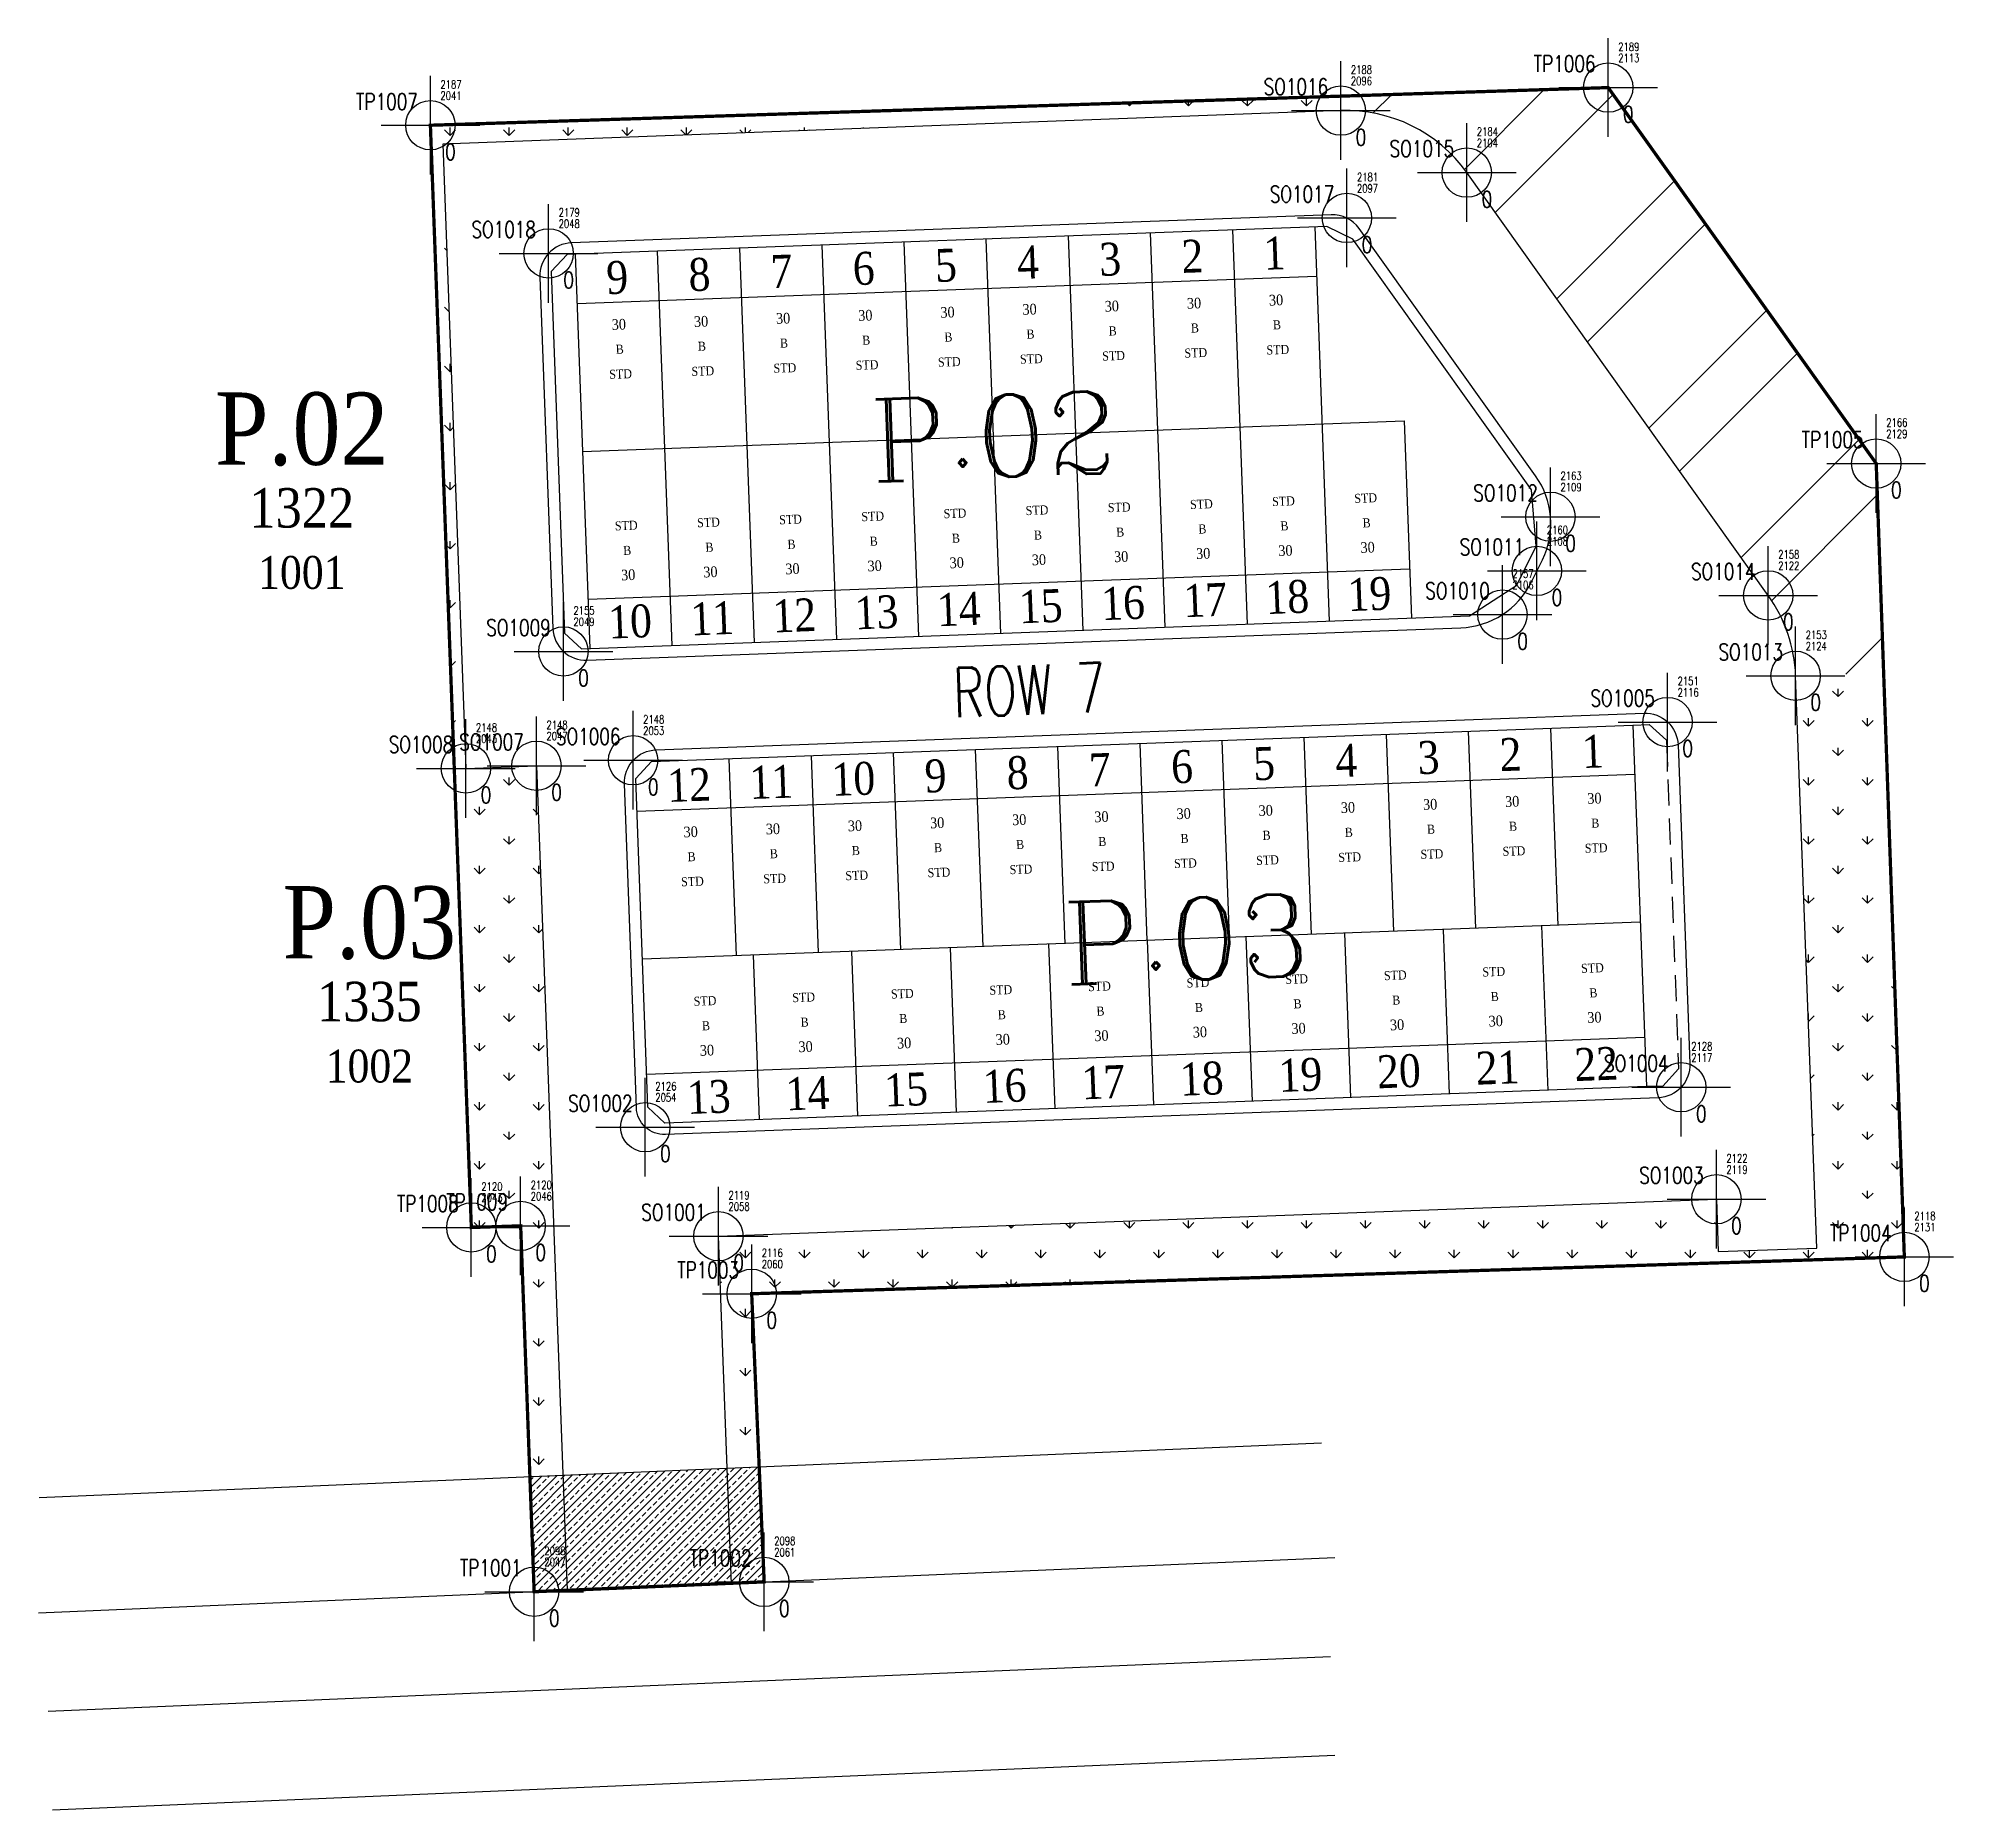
# Model space of a CAD drawing. Header units: metres. Extents: x 2017 to 2275, y 2085 to 2267.
# Drawn here: x 2017.1 to 2133.6, y 2084.5 to 2192.2 of the extents above; entities that cross this region are included whole.
import ezdxf
from ezdxf.enums import TextEntityAlignment as Align

# ---------------------------------------------------------------- set-up
doc = ezdxf.new("R2010")
doc.units = ezdxf.units.M
doc.header["$LTSCALE"] = 20
doc.header["$PDMODE"] = 34
doc.header["$PDSIZE"] = 3
doc.linetypes.add('DIVIDE2', pattern=[15.875, 6.35, -3.175, 0, -3.175, 0, -3.175])
doc.linetypes.add('HIDDEN2', pattern=[4.7625, 3.175, -1.5875])
doc.layers.add('A-PTAT-POS', color=82, linetype='Continuous', plot=False)
for name, color, linetype in [('AT-ELEV', 2, 'Continuous'), ('AT-ID', 4, 'Continuous'), ('AT-POINT', 6, 'Continuous'), ('AT-POS', 84, 'Continuous'), ('AT-TAG-AREAUNIT', 4, 'Continuous'), ('AT-TAG-KAVLING', 6, 'Continuous'), ('AT-TAG-NOUNIT', 4, 'Continuous'), ('AT-TAG-NUMBLOK', 4, 'Continuous'), ('AT-TAG-TIPEUNIT', 4, 'Continuous'), ('BATAS JALAN & SALURAN', 4, 'Continuous'), ('BATAS-GSB', 5, 'Continuous'), ('BATAS-KAVLING', 100, 'Continuous'), ('BATAS-RINCIK KAVLING', 104, 'Continuous'), ('TEXT-NO BLOK-KAVLING', 134, 'Continuous'), ('TEXT-ROW', 4, 'Continuous')]:
    doc.layers.add(name, color=color, linetype=linetype)
doc.styles.add('BLOK', font='GARA.TTF', dxfattribs={"width": 0.7})
doc.styles.add('Romanc', font='romanc.shx', dxfattribs={"bigfont": 'bigfont.shx'})
doc.styles.add('ST1', font='simplex.shx', dxfattribs={"width": 0.7})
doc.styles.get("Standard").update_dxf_attribs({"font": 'romans.shx', "width": 0.75})

msp = doc.modelspace()

# ---------------------------------------------------------------- texts
at = {"layer": 'TEXT-NO BLOK-KAVLING', "ltscale": 0.5, "style": 'Romanc'}
for s, p in [('P.02', (2075.15, 2168.05)), ('P.03', (2086.9, 2137.47))]:
    msp.add_text(s, height=5, rotation=2.1232, dxfattribs=at).set_placement(p, align=Align.MIDDLE_CENTER)
at = {"layer": 'TEXT-ROW', "ltscale": 0.5, "style": 'ST1', "width": 0.7}
msp.add_text('ROW 7', height=3, rotation=2.1232, dxfattribs=at).set_placement((2077.33, 2152.62), align=Align.MIDDLE_CENTER)

# ---------------------------------------------------------------- blocks, each defined once
blk = doc.blocks.new('TAG_ATR-KAVLING')
at = {"layer": 'AT-TAG-AREAUNIT', "color": 0, "style": 'BLOK'}
blk.add_attdef('TAG_AREA-KAV', text='', height=1.2, dxfattribs=at).set_placement((0, -2.408), align=Align.MIDDLE_CENTER)
at = {"layer": 'AT-TAG-NOUNIT', "color": 0, "style": 'BLOK'}
blk.add_attdef('ID-KAV', text='', height=2.2, dxfattribs=at).set_placement((0, 0), align=Align.MIDDLE_CENTER)
at = {"layer": 'AT-TAG-NUMBLOK', "color": 0, "style": 'BLOK'}
blk.add_attdef('TAG_NUMERIC', text='', height=1, dxfattribs=at).set_placement((0, -4.372), align=Align.MIDDLE_CENTER)
blk = doc.blocks.new('AT-POINT')
at = {"layer": 'AT-POINT'}
blk.add_point((0, 0), dxfattribs=at)
at = {"layer": 'AT-ELEV', "width": 0.75}
blk.add_attdef('ELEVASI', text='', height=1, dxfattribs=at).set_placement((0.68, -0.73), align=Align.TOP_LEFT)
at = {"layer": 'AT-ID', "width": 0.75}
blk.add_attdef('ID', text='', height=2, dxfattribs=at).set_placement((-0.85, 1.08), align=Align.BOTTOM_RIGHT)
at = {"layer": 'AT-POS', "width": 0.75}
for tag, p in [('NORTHING', (0.93, 1.56)), ('EASTING', (0.93, 0.69))]:
    blk.add_attdef(tag, text='', height=0.5, dxfattribs=at).set_placement(p, align=Align.BOTTOM_LEFT)
blk = doc.blocks.new('TAG_NUMBERING')
at = {"layer": 'AT-TAG-AREAUNIT', "color": 0, "style": 'BLOK'}
blk.add_attdef('TAG_AT_AREA', text='', height=0.65, dxfattribs=at).set_placement((0, -2.91), align=Align.MIDDLE_CENTER)
at = {"layer": 'AT-TAG-NOUNIT', "color": 0, "style": 'BLOK'}
blk.add_attdef('TAG_NO', text='', height=2, dxfattribs=at).set_placement((0, -0.05), align=Align.MIDDLE_CENTER)
at = {"layer": 'AT-TAG-NUMBLOK', "color": 0, "style": 'BLOK'}
blk.add_attdef('TAG_NUMBLOK', text='', height=0.55, dxfattribs=at).set_placement((0, -4.42), align=Align.MIDDLE_CENTER)
at = {"layer": 'AT-TAG-TIPEUNIT', "color": 0, "style": 'BLOK'}
blk.add_attdef('TAG_TIPE', text='', height=0.55, dxfattribs=at).set_placement((0, -5.93), align=Align.MIDDLE_CENTER)

# ---------------------------------------------------------------- hatches: boundary and pattern name
h = msp.add_hatch()
h.set_pattern_fill('ANSI32', color=256)
h.set_pattern_definition([(45, (-131.115, 16.71), (-6.735192, 6.735192), []), (45, (-126.625, 16.71), (-6.735192, 6.735192), [])])
h.paths.add_polyline_path([(2122.27, 2158.37, -0.146659), (2123.94, 2153.48), (2129.29, 2153.67), (2128.84, 2166.39), (2112.54, 2189.25), (2096.25, 2188.73), (2096.28, 2187.85, -0.252232), (2103.94, 2184.08)])
h = msp.add_hatch()
h.set_pattern_fill('GRASS', color=256, scale=0.1)
h.set_pattern_definition([(90, (-131.1149, 16.7098), (-1.7960512, 1.7960512), [0.47625, -3.1158524]), (45, (-131.115, 16.7098), (-1.7960512, 1.7960512), [0.47625, -2.06375]), (135, (-131.115, 16.7098), (-1.7960512, -1.7960512), [0.47625, -2.06375])])
h.paths.add_polyline_path([(2047.36, 2148.01), (2043.07, 2147.85), (2041.66, 2185.82), (2096.28, 2187.85), (2096.25, 2188.73), (2040.91, 2186.96), (2043.4, 2119.93), (2046.4, 2120.03), (2046.97, 2104.78), (2048.96, 2104.87)])
h.paths.add_polyline_path([(2119.12, 2121.65), (2058.43, 2119.4), (2058.95, 2105.29), (2060.91, 2105.37), (2060.45, 2115.9), (2130.55, 2118.14), (2129.29, 2153.67), (2123.94, 2153.48), (2125.23, 2118.68), (2119.23, 2118.48)])
h = msp.add_hatch()
h.set_pattern_fill('ANSI33', color=256, scale=0.1)
h.set_pattern_definition([(45, (-131.1149, 16.70985), (-0.4490128, 0.4490128), []), (45, (-130.6659, 16.70985), (-0.4490128, 0.4490128), [0.3175, -0.15875])])
h.paths.add_polyline_path([(2060.91, 2105.37), (2046.97, 2104.78), (2047.22, 2097.78), (2061.21, 2098.38)])

# ---------------------------------------------------------------- linework, layer by layer
at = {"color": 1, "linetype": 'DIVIDE2', "ltscale": 0.02, "const_width": 0.2}
msp.add_lwpolyline([(2112.54, 2189.25), (2040.91, 2186.96), (2043.4, 2119.93), (2046.4, 2120.03), (2047.22, 2097.78), (2061.21, 2098.38), (2060.45, 2115.9), (2130.55, 2118.14), (2128.84, 2166.39)], close=True, dxfattribs=at)
for points in [[(2017.11, 2103.51), (2095.11, 2106.83)], [(2017.07, 2096.5), (2095.92, 2099.86)], [(2017.66, 2090.52), (2095.66, 2093.84)], [(2017.92, 2084.52), (2095.92, 2087.85)]]:
    msp.add_lwpolyline(points)
at = {"layer": 'BATAS JALAN & SALURAN'}
for points in [[(2107.87, 2159.19), (2108.54, 2160.54, 0.275854), (2108.12, 2165.65), (2097.39, 2180.68, 0.252232), (2095.69, 2181.52), (2049.49, 2179.81, 0.414214), (2047.57, 2177.73), (2048.36, 2156.35, 0.414214), (2050.44, 2154.43), (2103.57, 2156.4, 0.275854)], [(2116.79, 2149.28), (2117.51, 2129.9, -0.414214), (2115.59, 2127.82), (2055.2, 2125.58, -0.414214), (2053.44, 2127.22), (2052.71, 2146.9, -0.414214), (2054.63, 2148.98), (2114.72, 2151.21, -0.414214)]]:
    msp.add_lwpolyline(points, format="xyb", close=True, dxfattribs=at)
at = {"layer": 'BATAS-GSB'}
for points in [[(2049.83, 2176.12), (2094.8, 2177.79)], [(2050.5, 2158.13), (2100.46, 2159.98)], [(2114.16, 2147.48), (2053.47, 2145.23)], [(2114.75, 2131.49), (2114.75, 2131.49), (2054.06, 2129.24)]]:
    msp.add_lwpolyline(points, dxfattribs=at)
at = {"layer": 'BATAS-KAVLING'}
msp.add_lwpolyline([(2059.22, 2098.24), (2058.43, 2119.4), (2119.12, 2121.65), (2119.23, 2118.48), (2125.23, 2118.68), (2123.94, 2153.48, 0.146659), (2122.27, 2158.37), (2103.94, 2184.08, 0.252232), (2096.28, 2187.85), (2041.66, 2185.82), (2043.07, 2147.85), (2047.36, 2148.01), (2049.22, 2097.87)], format="xyb", dxfattribs=at)
for points in [[(2095.42, 2180.81), (2049.22, 2179.1), (2048.26, 2178.06), (2049.07, 2156.08), (2050.11, 2155.11), (2104.11, 2157.12), (2106.99, 2158.99), (2108.16, 2161.36), (2107.88, 2164.78), (2097, 2180.03)], [(2114.86, 2128.5), (2055.17, 2126.28), (2054.14, 2127.24), (2053.4, 2147.23), (2054.36, 2148.27), (2114.04, 2150.48)]]:
    msp.add_lwpolyline(points, close=True, dxfattribs=at)
at = {"layer": 'BATAS-KAVLING', "linetype": 'HIDDEN2', "ltscale": 0.025}
msp.add_lwpolyline([(2114.04, 2150.48), (2115.04, 2150.52), (2116.08, 2149.56), (2116.82, 2129.57), (2115.86, 2128.53), (2114.86, 2128.5)], dxfattribs=at)
at = {"layer": 'BATAS-RINCIK KAVLING'}
for points in [[(2094.69, 2180.78), (2095.58, 2156.8)], [(2059.71, 2179.49), (2060.6, 2155.5)], [(2064.71, 2179.67), (2065.6, 2155.69)], [(2069.7, 2179.86), (2070.59, 2155.87)], [(2074.7, 2180.04), (2075.59, 2156.06)], [(2079.7, 2180.23), (2080.59, 2156.24)], [(2084.69, 2180.41), (2085.58, 2156.43)], [(2089.69, 2180.6), (2090.58, 2156.62)], [(2049.72, 2179.12), (2050.61, 2155.13)], [(2054.71, 2179.3), (2055.6, 2155.32)], [(2050.16, 2167.12), (2100.13, 2168.98)], [(2100.13, 2168.98), (2100.57, 2156.99)], [(2114.04, 2150.48), (2114.86, 2128.5)], [(2079.51, 2137.19), (2079.07, 2149.18)], [(2084.51, 2137.38), (2084.07, 2149.37)], [(2089.51, 2137.56), (2089.06, 2149.55)], [(2094.5, 2137.75), (2094.06, 2149.74)], [(2099.5, 2137.93), (2099.05, 2149.92)], [(2104.5, 2138.12), (2104.05, 2150.11)], [(2109.49, 2138.3), (2109.05, 2150.3)], [(2059.53, 2136.45), (2059.08, 2148.44)], [(2064.52, 2136.64), (2064.08, 2148.63)], [(2069.52, 2136.82), (2069.08, 2148.81)], [(2074.52, 2137.01), (2074.07, 2149)], [(2114.49, 2138.49), (2053.8, 2136.24)], [(2090.51, 2137.6), (2090.88, 2127.61)], [(2096.5, 2137.82), (2096.87, 2127.83)], [(2102.5, 2138.04), (2102.87, 2128.05)], [(2108.49, 2138.27), (2108.86, 2128.27)], [(2060.53, 2136.49), (2060.9, 2126.49)], [(2066.52, 2136.71), (2066.89, 2126.72)], [(2072.52, 2136.93), (2072.89, 2126.94)], [(2078.51, 2137.15), (2078.88, 2127.16)], [(2084.51, 2137.38), (2084.88, 2127.38)]]:
    msp.add_lwpolyline(points, dxfattribs=at)

# ---------------------------------------------------------------- block references
ref = msp.add_blockref('AT-POINT', (2112.54, 2189.25))
ref.add_attrib('ID', 'TP1006', dxfattribs={"layer": 'AT-ID', "height": 1, "width": 0.75}).set_placement((2111.77, 2189.9), align=Align.BOTTOM_RIGHT)
ref.add_attrib('NORTHING', '2189', dxfattribs={"layer": 'A-PTAT-POS', "height": 0.5, "width": 0.75}).set_placement((2113.15, 2191.33), align=Align.BOTTOM_LEFT)
ref.add_attrib('EASTING', '2113', dxfattribs={"layer": 'A-PTAT-POS', "height": 0.5, "width": 0.75}).set_placement((2113.15, 2190.65), align=Align.BOTTOM_LEFT)
ref.add_attrib('ELEVASI', '0', dxfattribs={"layer": 'AT-ELEV', "height": 1, "width": 0.75}).set_placement((2113.44, 2188.13), align=Align.TOP_LEFT)
ref = msp.add_blockref('AT-POINT', (2040.91, 2186.96))
ref.add_attrib('ID', 'TP1007', dxfattribs={"layer": 'AT-ID', "height": 1, "width": 0.75}).set_placement((2040.15, 2187.6), align=Align.BOTTOM_RIGHT)
ref.add_attrib('NORTHING', '2187', dxfattribs={"layer": 'A-PTAT-POS', "height": 0.5, "width": 0.75}).set_placement((2041.52, 2189.04), align=Align.BOTTOM_LEFT)
ref.add_attrib('EASTING', '2041', dxfattribs={"layer": 'A-PTAT-POS', "height": 0.5, "width": 0.75}).set_placement((2041.52, 2188.36), align=Align.BOTTOM_LEFT)
ref.add_attrib('ELEVASI', '0', dxfattribs={"layer": 'AT-ELEV', "height": 1, "width": 0.75}).set_placement((2041.81, 2185.84), align=Align.TOP_LEFT)
ref = msp.add_blockref('AT-POINT', (2096.28, 2187.85))
ref.add_attrib('ID', 'SO1016', dxfattribs={"layer": 'AT-ID', "height": 1, "width": 0.75}).set_placement((2095.51, 2188.5), align=Align.BOTTOM_RIGHT)
ref.add_attrib('NORTHING', '2188', dxfattribs={"layer": 'A-PTAT-POS', "height": 0.5, "width": 0.75}).set_placement((2096.89, 2189.94), align=Align.BOTTOM_LEFT)
ref.add_attrib('EASTING', '2096', dxfattribs={"layer": 'A-PTAT-POS', "height": 0.5, "width": 0.75}).set_placement((2096.89, 2189.25), align=Align.BOTTOM_LEFT)
ref.add_attrib('ELEVASI', '0', dxfattribs={"layer": 'AT-ELEV', "height": 1, "width": 0.75}).set_placement((2097.18, 2186.73), align=Align.TOP_LEFT)
ref = msp.add_blockref('AT-POINT', (2103.94, 2184.08))
ref.add_attrib('ID', 'SO1015', dxfattribs={"layer": 'AT-ID', "height": 1, "width": 0.75}).set_placement((2103.17, 2184.73), align=Align.BOTTOM_RIGHT)
ref.add_attrib('NORTHING', '2184', dxfattribs={"layer": 'A-PTAT-POS', "height": 0.5, "width": 0.75}).set_placement((2104.55, 2186.17), align=Align.BOTTOM_LEFT)
ref.add_attrib('EASTING', '2104', dxfattribs={"layer": 'A-PTAT-POS', "height": 0.5, "width": 0.75}).set_placement((2104.55, 2185.48), align=Align.BOTTOM_LEFT)
ref.add_attrib('ELEVASI', '0', dxfattribs={"layer": 'AT-ELEV', "height": 1, "width": 0.75}).set_placement((2104.84, 2182.96), align=Align.TOP_LEFT)
ref = msp.add_blockref('AT-POINT', (2096.65, 2181.32))
ref.add_attrib('ID', 'SO1017', dxfattribs={"layer": 'AT-ID', "height": 1, "width": 0.75}).set_placement((2095.88, 2181.97), align=Align.BOTTOM_RIGHT)
ref.add_attrib('NORTHING', '2181', dxfattribs={"layer": 'A-PTAT-POS', "height": 0.5, "width": 0.75}).set_placement((2097.26, 2183.41), align=Align.BOTTOM_LEFT)
ref.add_attrib('EASTING', '2097', dxfattribs={"layer": 'A-PTAT-POS', "height": 0.5, "width": 0.75}).set_placement((2097.26, 2182.72), align=Align.BOTTOM_LEFT)
ref.add_attrib('ELEVASI', '0', dxfattribs={"layer": 'AT-ELEV', "height": 1, "width": 0.75}).set_placement((2097.55, 2180.2), align=Align.TOP_LEFT)
ref = msp.add_blockref('AT-POINT', (2048.1, 2179.17))
ref.add_attrib('ID', 'SO1018', dxfattribs={"layer": 'AT-ID', "height": 1, "width": 0.75}).set_placement((2047.33, 2179.82), align=Align.BOTTOM_RIGHT)
ref.add_attrib('NORTHING', '2179', dxfattribs={"layer": 'A-PTAT-POS', "height": 0.5, "width": 0.75}).set_placement((2048.71, 2181.26), align=Align.BOTTOM_LEFT)
ref.add_attrib('EASTING', '2048', dxfattribs={"layer": 'A-PTAT-POS', "height": 0.5, "width": 0.75}).set_placement((2048.71, 2180.57), align=Align.BOTTOM_LEFT)
ref.add_attrib('ELEVASI', '0', dxfattribs={"layer": 'AT-ELEV', "height": 1, "width": 0.75}).set_placement((2049, 2178.05), align=Align.TOP_LEFT)
ref = msp.add_blockref('AT-POINT', (2128.84, 2166.39))
ref.add_attrib('ID', 'TP1005', dxfattribs={"layer": 'AT-ID', "height": 1, "width": 0.75}).set_placement((2128.07, 2167.04), align=Align.BOTTOM_RIGHT)
ref.add_attrib('NORTHING', '2166', dxfattribs={"layer": 'A-PTAT-POS', "height": 0.5, "width": 0.75}).set_placement((2129.45, 2168.48), align=Align.BOTTOM_LEFT)
ref.add_attrib('EASTING', '2129', dxfattribs={"layer": 'A-PTAT-POS', "height": 0.5, "width": 0.75}).set_placement((2129.45, 2167.79), align=Align.BOTTOM_LEFT)
ref.add_attrib('ELEVASI', '0', dxfattribs={"layer": 'AT-ELEV', "height": 1, "width": 0.75}).set_placement((2129.74, 2165.28), align=Align.TOP_LEFT)
ref = msp.add_blockref('AT-POINT', (2109.03, 2163.15))
ref.add_attrib('ID', 'SO1012', dxfattribs={"layer": 'AT-ID', "height": 1, "width": 0.75}).set_placement((2108.26, 2163.8), align=Align.BOTTOM_RIGHT)
ref.add_attrib('NORTHING', '2163', dxfattribs={"layer": 'A-PTAT-POS', "height": 0.5, "width": 0.75}).set_placement((2109.64, 2165.24), align=Align.BOTTOM_LEFT)
ref.add_attrib('EASTING', '2109', dxfattribs={"layer": 'A-PTAT-POS', "height": 0.5, "width": 0.75}).set_placement((2109.64, 2164.55), align=Align.BOTTOM_LEFT)
ref.add_attrib('ELEVASI', '0', dxfattribs={"layer": 'AT-ELEV', "height": 1, "width": 0.75}).set_placement((2109.93, 2162.03), align=Align.TOP_LEFT)
ref = msp.add_blockref('AT-POINT', (2108.2, 2159.86))
ref.add_attrib('ID', 'SO1011', dxfattribs={"layer": 'AT-ID', "height": 1, "width": 0.75}).set_placement((2107.43, 2160.51), align=Align.BOTTOM_RIGHT)
ref.add_attrib('NORTHING', '2160', dxfattribs={"layer": 'A-PTAT-POS', "height": 0.5, "width": 0.75}).set_placement((2108.81, 2161.95), align=Align.BOTTOM_LEFT)
ref.add_attrib('EASTING', '2108', dxfattribs={"layer": 'A-PTAT-POS', "height": 0.5, "width": 0.75}).set_placement((2108.81, 2161.26), align=Align.BOTTOM_LEFT)
ref.add_attrib('ELEVASI', '0', dxfattribs={"layer": 'AT-ELEV', "height": 1, "width": 0.75}).set_placement((2109.1, 2158.74), align=Align.TOP_LEFT)
ref = msp.add_blockref('AT-POINT', (2122.27, 2158.37))
ref.add_attrib('ID', 'SO1014', dxfattribs={"layer": 'AT-ID', "height": 1, "width": 0.75}).set_placement((2121.5, 2159.02), align=Align.BOTTOM_RIGHT)
ref.add_attrib('NORTHING', '2158', dxfattribs={"layer": 'A-PTAT-POS', "height": 0.5, "width": 0.75}).set_placement((2122.88, 2160.46), align=Align.BOTTOM_LEFT)
ref.add_attrib('EASTING', '2122', dxfattribs={"layer": 'A-PTAT-POS', "height": 0.5, "width": 0.75}).set_placement((2122.88, 2159.77), align=Align.BOTTOM_LEFT)
ref.add_attrib('ELEVASI', '0', dxfattribs={"layer": 'AT-ELEV', "height": 1, "width": 0.75}).set_placement((2123.17, 2157.26), align=Align.TOP_LEFT)
ref = msp.add_blockref('AT-POINT', (2106.11, 2157.2))
ref.add_attrib('ID', 'SO1010', dxfattribs={"layer": 'AT-ID', "height": 1, "width": 0.75}).set_placement((2105.34, 2157.85), align=Align.BOTTOM_RIGHT)
ref.add_attrib('NORTHING', '2157', dxfattribs={"layer": 'A-PTAT-POS', "height": 0.5, "width": 0.75}).set_placement((2106.72, 2159.29), align=Align.BOTTOM_LEFT)
ref.add_attrib('EASTING', '2106', dxfattribs={"layer": 'A-PTAT-POS', "height": 0.5, "width": 0.75}).set_placement((2106.72, 2158.6), align=Align.BOTTOM_LEFT)
ref.add_attrib('ELEVASI', '0', dxfattribs={"layer": 'AT-ELEV', "height": 1, "width": 0.75}).set_placement((2107.01, 2156.08), align=Align.TOP_LEFT)
ref = msp.add_blockref('AT-POINT', (2049, 2154.96))
ref.add_attrib('ID', 'SO1009', dxfattribs={"layer": 'AT-ID', "height": 1, "width": 0.75}).set_placement((2048.23, 2155.61), align=Align.BOTTOM_RIGHT)
ref.add_attrib('NORTHING', '2155', dxfattribs={"layer": 'A-PTAT-POS', "height": 0.5, "width": 0.75}).set_placement((2049.61, 2157.05), align=Align.BOTTOM_LEFT)
ref.add_attrib('EASTING', '2049', dxfattribs={"layer": 'A-PTAT-POS', "height": 0.5, "width": 0.75}).set_placement((2049.61, 2156.36), align=Align.BOTTOM_LEFT)
ref.add_attrib('ELEVASI', '0', dxfattribs={"layer": 'AT-ELEV', "height": 1, "width": 0.75}).set_placement((2049.9, 2153.84), align=Align.TOP_LEFT)
ref = msp.add_blockref('AT-POINT', (2123.94, 2153.48))
ref.add_attrib('ID', 'SO1013', dxfattribs={"layer": 'AT-ID', "height": 1, "width": 0.75}).set_placement((2123.17, 2154.13), align=Align.BOTTOM_RIGHT)
ref.add_attrib('NORTHING', '2153', dxfattribs={"layer": 'A-PTAT-POS', "height": 0.5, "width": 0.75}).set_placement((2124.55, 2155.57), align=Align.BOTTOM_LEFT)
ref.add_attrib('EASTING', '2124', dxfattribs={"layer": 'A-PTAT-POS', "height": 0.5, "width": 0.75}).set_placement((2124.55, 2154.88), align=Align.BOTTOM_LEFT)
ref.add_attrib('ELEVASI', '0', dxfattribs={"layer": 'AT-ELEV', "height": 1, "width": 0.75}).set_placement((2124.84, 2152.36), align=Align.TOP_LEFT)
ref = msp.add_blockref('AT-POINT', (2116.15, 2150.67))
ref.add_attrib('ID', 'SO1005', dxfattribs={"layer": 'AT-ID', "height": 1, "width": 0.75}).set_placement((2115.38, 2151.32), align=Align.BOTTOM_RIGHT)
ref.add_attrib('NORTHING', '2151', dxfattribs={"layer": 'A-PTAT-POS', "height": 0.5, "width": 0.75}).set_placement((2116.76, 2152.76), align=Align.BOTTOM_LEFT)
ref.add_attrib('EASTING', '2116', dxfattribs={"layer": 'A-PTAT-POS', "height": 0.5, "width": 0.75}).set_placement((2116.76, 2152.07), align=Align.BOTTOM_LEFT)
ref.add_attrib('ELEVASI', '0', dxfattribs={"layer": 'AT-ELEV', "height": 1, "width": 0.75}).set_placement((2117.05, 2149.56), align=Align.TOP_LEFT)
ref = msp.add_blockref('AT-POINT', (2043.07, 2147.85))
ref.add_attrib('ID', 'SO1008', dxfattribs={"layer": 'AT-ID', "height": 1, "width": 0.75}).set_placement((2042.3, 2148.5), align=Align.BOTTOM_RIGHT)
ref.add_attrib('NORTHING', '2148', dxfattribs={"layer": 'A-PTAT-POS', "height": 0.5, "width": 0.75}).set_placement((2043.68, 2149.93), align=Align.BOTTOM_LEFT)
ref.add_attrib('EASTING', '2043', dxfattribs={"layer": 'A-PTAT-POS', "height": 0.5, "width": 0.75}).set_placement((2043.68, 2149.25), align=Align.BOTTOM_LEFT)
ref.add_attrib('ELEVASI', '0', dxfattribs={"layer": 'AT-ELEV', "height": 1, "width": 0.75}).set_placement((2043.97, 2146.73), align=Align.TOP_LEFT)
ref = msp.add_blockref('AT-POINT', (2047.36, 2148.01))
ref.add_attrib('ID', 'SO1007', dxfattribs={"layer": 'AT-ID', "height": 1, "width": 0.75}).set_placement((2046.59, 2148.66), align=Align.BOTTOM_RIGHT)
ref.add_attrib('NORTHING', '2148', dxfattribs={"layer": 'A-PTAT-POS', "height": 0.5, "width": 0.75}).set_placement((2047.97, 2150.09), align=Align.BOTTOM_LEFT)
ref.add_attrib('EASTING', '2047', dxfattribs={"layer": 'A-PTAT-POS', "height": 0.5, "width": 0.75}).set_placement((2047.97, 2149.41), align=Align.BOTTOM_LEFT)
ref.add_attrib('ELEVASI', '0', dxfattribs={"layer": 'AT-ELEV', "height": 1, "width": 0.75}).set_placement((2048.26, 2146.89), align=Align.TOP_LEFT)
ref = msp.add_blockref('AT-POINT', (2053.24, 2148.34))
ref.add_attrib('ID', 'SO1006', dxfattribs={"layer": 'AT-ID', "height": 1, "width": 0.75}).set_placement((2052.47, 2148.99), align=Align.BOTTOM_RIGHT)
ref.add_attrib('NORTHING', '2148', dxfattribs={"layer": 'A-PTAT-POS', "height": 0.5, "width": 0.75}).set_placement((2053.85, 2150.43), align=Align.BOTTOM_LEFT)
ref.add_attrib('EASTING', '2053', dxfattribs={"layer": 'A-PTAT-POS', "height": 0.5, "width": 0.75}).set_placement((2053.85, 2149.74), align=Align.BOTTOM_LEFT)
ref.add_attrib('ELEVASI', '0', dxfattribs={"layer": 'AT-ELEV', "height": 1, "width": 0.75}).set_placement((2054.14, 2147.22), align=Align.TOP_LEFT)
ref = msp.add_blockref('AT-POINT', (2116.98, 2128.46))
ref.add_attrib('ID', 'SO1004', dxfattribs={"layer": 'AT-ID', "height": 1, "width": 0.75}).set_placement((2116.21, 2129.11), align=Align.BOTTOM_RIGHT)
ref.add_attrib('NORTHING', '2128', dxfattribs={"layer": 'A-PTAT-POS', "height": 0.5, "width": 0.75}).set_placement((2117.59, 2130.55), align=Align.BOTTOM_LEFT)
ref.add_attrib('EASTING', '2117', dxfattribs={"layer": 'A-PTAT-POS', "height": 0.5, "width": 0.75}).set_placement((2117.59, 2129.86), align=Align.BOTTOM_LEFT)
ref.add_attrib('ELEVASI', '0', dxfattribs={"layer": 'AT-ELEV', "height": 1, "width": 0.75}).set_placement((2117.88, 2127.34), align=Align.TOP_LEFT)
ref = msp.add_blockref('AT-POINT', (2053.98, 2126.03))
ref.add_attrib('ID', 'SO1002', dxfattribs={"layer": 'AT-ID', "height": 1, "width": 0.75}).set_placement((2053.21, 2126.68), align=Align.BOTTOM_RIGHT)
ref.add_attrib('NORTHING', '2126', dxfattribs={"layer": 'A-PTAT-POS', "height": 0.5, "width": 0.75}).set_placement((2054.59, 2128.12), align=Align.BOTTOM_LEFT)
ref.add_attrib('EASTING', '2054', dxfattribs={"layer": 'A-PTAT-POS', "height": 0.5, "width": 0.75}).set_placement((2054.59, 2127.44), align=Align.BOTTOM_LEFT)
ref.add_attrib('ELEVASI', '0', dxfattribs={"layer": 'AT-ELEV', "height": 1, "width": 0.75}).set_placement((2054.88, 2124.92), align=Align.TOP_LEFT)
ref = msp.add_blockref('AT-POINT', (2119.12, 2121.65))
ref.add_attrib('ID', 'SO1003', dxfattribs={"layer": 'AT-ID', "height": 1, "width": 0.75}).set_placement((2118.35, 2122.3), align=Align.BOTTOM_RIGHT)
ref.add_attrib('NORTHING', '2122', dxfattribs={"layer": 'A-PTAT-POS', "height": 0.5, "width": 0.75}).set_placement((2119.73, 2123.74), align=Align.BOTTOM_LEFT)
ref.add_attrib('EASTING', '2119', dxfattribs={"layer": 'A-PTAT-POS', "height": 0.5, "width": 0.75}).set_placement((2119.73, 2123.05), align=Align.BOTTOM_LEFT)
ref.add_attrib('ELEVASI', '0', dxfattribs={"layer": 'AT-ELEV', "height": 1, "width": 0.75}).set_placement((2120.02, 2120.53), align=Align.TOP_LEFT)
ref = msp.add_blockref('AT-POINT', (2043.4, 2119.93))
ref.add_attrib('ID', 'TP1008', dxfattribs={"layer": 'AT-ID', "height": 1, "width": 0.75}).set_placement((2042.63, 2120.58), align=Align.BOTTOM_RIGHT)
ref.add_attrib('NORTHING', '2120', dxfattribs={"layer": 'A-PTAT-POS', "height": 0.5, "width": 0.75}).set_placement((2044.01, 2122.02), align=Align.BOTTOM_LEFT)
ref.add_attrib('EASTING', '2043', dxfattribs={"layer": 'A-PTAT-POS', "height": 0.5, "width": 0.75}).set_placement((2044.01, 2121.34), align=Align.BOTTOM_LEFT)
ref.add_attrib('ELEVASI', '0', dxfattribs={"layer": 'AT-ELEV', "height": 1, "width": 0.75}).set_placement((2044.3, 2118.82), align=Align.TOP_LEFT)
ref = msp.add_blockref('AT-POINT', (2046.4, 2120.03))
ref.add_attrib('ID', 'TP1009', dxfattribs={"layer": 'AT-ID', "height": 1, "width": 0.75}).set_placement((2045.63, 2120.68), align=Align.BOTTOM_RIGHT)
ref.add_attrib('NORTHING', '2120', dxfattribs={"layer": 'A-PTAT-POS', "height": 0.5, "width": 0.75}).set_placement((2047.01, 2122.12), align=Align.BOTTOM_LEFT)
ref.add_attrib('EASTING', '2046', dxfattribs={"layer": 'A-PTAT-POS', "height": 0.5, "width": 0.75}).set_placement((2047.01, 2121.43), align=Align.BOTTOM_LEFT)
ref.add_attrib('ELEVASI', '0', dxfattribs={"layer": 'AT-ELEV', "height": 1, "width": 0.75}).set_placement((2047.3, 2118.91), align=Align.TOP_LEFT)
ref = msp.add_blockref('AT-POINT', (2058.43, 2119.4))
ref.add_attrib('ID', 'SO1001', dxfattribs={"layer": 'AT-ID', "height": 1, "width": 0.75}).set_placement((2057.66, 2120.05), align=Align.BOTTOM_RIGHT)
ref.add_attrib('NORTHING', '2119', dxfattribs={"layer": 'A-PTAT-POS', "height": 0.5, "width": 0.75}).set_placement((2059.04, 2121.49), align=Align.BOTTOM_LEFT)
ref.add_attrib('EASTING', '2058', dxfattribs={"layer": 'A-PTAT-POS', "height": 0.5, "width": 0.75}).set_placement((2059.04, 2120.8), align=Align.BOTTOM_LEFT)
ref.add_attrib('ELEVASI', '0', dxfattribs={"layer": 'AT-ELEV', "height": 1, "width": 0.75}).set_placement((2059.33, 2118.28), align=Align.TOP_LEFT)
ref = msp.add_blockref('AT-POINT', (2130.55, 2118.14))
ref.add_attrib('ID', 'TP1004', dxfattribs={"layer": 'AT-ID', "height": 1, "width": 0.75}).set_placement((2129.78, 2118.79), align=Align.BOTTOM_RIGHT)
ref.add_attrib('NORTHING', '2118', dxfattribs={"layer": 'A-PTAT-POS', "height": 0.5, "width": 0.75}).set_placement((2131.16, 2120.23), align=Align.BOTTOM_LEFT)
ref.add_attrib('EASTING', '2131', dxfattribs={"layer": 'A-PTAT-POS', "height": 0.5, "width": 0.75}).set_placement((2131.16, 2119.55), align=Align.BOTTOM_LEFT)
ref.add_attrib('ELEVASI', '0', dxfattribs={"layer": 'AT-ELEV', "height": 1, "width": 0.75}).set_placement((2131.45, 2117.03), align=Align.TOP_LEFT)
ref = msp.add_blockref('AT-POINT', (2060.45, 2115.9))
ref.add_attrib('ID', 'TP1003', dxfattribs={"layer": 'AT-ID', "height": 1, "width": 0.75}).set_placement((2059.68, 2116.55), align=Align.BOTTOM_RIGHT)
ref.add_attrib('NORTHING', '2116', dxfattribs={"layer": 'A-PTAT-POS', "height": 0.5, "width": 0.75}).set_placement((2061.06, 2117.99), align=Align.BOTTOM_LEFT)
ref.add_attrib('EASTING', '2060', dxfattribs={"layer": 'A-PTAT-POS', "height": 0.5, "width": 0.75}).set_placement((2061.06, 2117.3), align=Align.BOTTOM_LEFT)
ref.add_attrib('ELEVASI', '0', dxfattribs={"layer": 'AT-ELEV', "height": 1, "width": 0.75}).set_placement((2061.35, 2114.79), align=Align.TOP_LEFT)
ref = msp.add_blockref('AT-POINT', (2047.22, 2097.78))
ref.add_attrib('ID', 'TP1001', dxfattribs={"layer": 'AT-ID', "height": 1, "width": 0.75}).set_placement((2046.46, 2098.43), align=Align.BOTTOM_RIGHT)
ref.add_attrib('NORTHING', '2098', dxfattribs={"layer": 'A-PTAT-POS', "height": 0.5, "width": 0.75}).set_placement((2047.84, 2099.87), align=Align.BOTTOM_LEFT)
ref.add_attrib('EASTING', '2047', dxfattribs={"layer": 'A-PTAT-POS', "height": 0.5, "width": 0.75}).set_placement((2047.84, 2099.19), align=Align.BOTTOM_LEFT)
ref.add_attrib('ELEVASI', '0', dxfattribs={"layer": 'AT-ELEV', "height": 1, "width": 0.75}).set_placement((2048.12, 2096.67), align=Align.TOP_LEFT)
ref = msp.add_blockref('AT-POINT', (2061.21, 2098.38))
ref.add_attrib('ID', 'TP1002', dxfattribs={"layer": 'AT-ID', "height": 1, "width": 0.75}).set_placement((2060.44, 2099.03), align=Align.BOTTOM_RIGHT)
ref.add_attrib('NORTHING', '2098', dxfattribs={"layer": 'A-PTAT-POS', "height": 0.5, "width": 0.75}).set_placement((2061.82, 2100.47), align=Align.BOTTOM_LEFT)
ref.add_attrib('EASTING', '2061', dxfattribs={"layer": 'A-PTAT-POS', "height": 0.5, "width": 0.75}).set_placement((2061.82, 2099.78), align=Align.BOTTOM_LEFT)
ref.add_attrib('ELEVASI', '0', dxfattribs={"layer": 'AT-ELEV', "height": 1, "width": 0.75}).set_placement((2062.11, 2097.26), align=Align.TOP_LEFT)
at = {"layer": 'AT-TAG-KAVLING', "xscale": 2, "yscale": 2, "zscale": 2}
for p, values in [((2033.09, 2168.51), {'ID-KAV': 'P.02', 'TAG_AREA-KAV': '1322', 'TAG_NUMERIC': '1001'}), ((2037.2, 2138.49), {'ID-KAV': 'P.03', 'TAG_AREA-KAV': '1335', 'TAG_NUMERIC': '1002'})]:
    msp.add_blockref('TAG_ATR-KAVLING', p, dxfattribs=at).add_auto_attribs(values)
at = {"layer": 'AT-TAG-NOUNIT', "rotation": 2}
for p, values in [((2072.26, 2178.5), {'TAG_NO': '5', 'TAG_AT_AREA': '30', 'TAG_NUMBLOK': 'B', 'TAG_TIPE': 'STD'}), ((2077.25, 2178.68), {'TAG_NO': '4', 'TAG_AT_AREA': '30', 'TAG_NUMBLOK': 'B', 'TAG_TIPE': 'STD'}), ((2082.25, 2178.87), {'TAG_NO': '3', 'TAG_AT_AREA': '30', 'TAG_NUMBLOK': 'B', 'TAG_TIPE': 'STD'}), ((2087.25, 2179.05), {'TAG_NO': '2', 'TAG_AT_AREA': '30', 'TAG_NUMBLOK': 'B', 'TAG_TIPE': 'STD'}), ((2092.24, 2179.24), {'TAG_NO': '1', 'TAG_AT_AREA': '30', 'TAG_NUMBLOK': 'B', 'TAG_TIPE': 'STD'}), ((2052.27, 2177.76), {'TAG_NO': '9', 'TAG_AT_AREA': '30', 'TAG_NUMBLOK': 'B', 'TAG_TIPE': 'STD'}), ((2057.27, 2177.94), {'TAG_NO': '8', 'TAG_AT_AREA': '30', 'TAG_NUMBLOK': 'B', 'TAG_TIPE': 'STD'}), ((2062.26, 2178.13), {'TAG_NO': '7', 'TAG_AT_AREA': '30', 'TAG_NUMBLOK': 'B', 'TAG_TIPE': 'STD'}), ((2067.26, 2178.31), {'TAG_NO': '6', 'TAG_AT_AREA': '30', 'TAG_NUMBLOK': 'B', 'TAG_TIPE': 'STD'}), ((2096.61, 2148.38), {'TAG_NO': '4', 'TAG_AT_AREA': '30', 'TAG_NUMBLOK': 'B', 'TAG_TIPE': 'STD'}), ((2101.61, 2148.57), {'TAG_NO': '3', 'TAG_AT_AREA': '30', 'TAG_NUMBLOK': 'B', 'TAG_TIPE': 'STD'}), ((2106.6, 2148.75), {'TAG_NO': '2', 'TAG_AT_AREA': '30', 'TAG_NUMBLOK': 'B', 'TAG_TIPE': 'STD'}), ((2111.6, 2148.94), {'TAG_NO': '1', 'TAG_AT_AREA': '30', 'TAG_NUMBLOK': 'B', 'TAG_TIPE': 'STD'}), ((2061.64, 2147.08), {'TAG_NO': '11', 'TAG_AT_AREA': '30', 'TAG_NUMBLOK': 'B', 'TAG_TIPE': 'STD'}), ((2066.63, 2147.27), {'TAG_NO': '10', 'TAG_AT_AREA': '30', 'TAG_NUMBLOK': 'B', 'TAG_TIPE': 'STD'}), ((2071.63, 2147.45), {'TAG_NO': '9', 'TAG_AT_AREA': '30', 'TAG_NUMBLOK': 'B', 'TAG_TIPE': 'STD'}), ((2076.62, 2147.64), {'TAG_NO': '8', 'TAG_AT_AREA': '30', 'TAG_NUMBLOK': 'B', 'TAG_TIPE': 'STD'}), ((2081.62, 2147.82), {'TAG_NO': '7', 'TAG_AT_AREA': '30', 'TAG_NUMBLOK': 'B', 'TAG_TIPE': 'STD'}), ((2086.62, 2148.01), {'TAG_NO': '6', 'TAG_AT_AREA': '30', 'TAG_NUMBLOK': 'B', 'TAG_TIPE': 'STD'}), ((2091.61, 2148.2), {'TAG_NO': '5', 'TAG_AT_AREA': '30', 'TAG_NUMBLOK': 'B', 'TAG_TIPE': 'STD'}), ((2056.64, 2146.9), {'TAG_NO': '12', 'TAG_AT_AREA': '30', 'TAG_NUMBLOK': 'B', 'TAG_TIPE': 'STD'})]:
    msp.add_blockref('TAG_NUMBERING', p, dxfattribs=at).add_auto_attribs(values)
at = {"layer": 'AT-TAG-NOUNIT'}
ref = msp.add_blockref('TAG_NUMBERING', (2093.03, 2158.16), dxfattribs=dict(at, xscale=-1, rotation=182.2496825043072))
ref.add_attrib('TAG_NO', '18', dxfattribs={"color": 0, "height": 2, "rotation": 2.2497, "style": 'BLOK'}).set_placement((2093.02, 2158.28), align=Align.MIDDLE_CENTER)
ref.add_attrib('TAG_AT_AREA', '30', dxfattribs={"layer": 'AT-TAG-AREAUNIT', "color": 0, "height": 0.65, "rotation": 2.2497, "style": 'BLOK'}).set_placement((2092.91, 2161.1), align=Align.MIDDLE_CENTER)
ref.add_attrib('TAG_NUMBLOK', 'B', dxfattribs={"layer": 'AT-TAG-NUMBLOK', "color": 0, "height": 0.55, "rotation": 2.2497, "style": 'BLOK'}).set_placement((2092.85, 2162.6), align=Align.MIDDLE_CENTER)
ref.add_attrib('TAG_TIPE', 'STD', dxfattribs={"layer": 'AT-TAG-TIPEUNIT', "color": 0, "height": 0.55, "rotation": 2.2497, "style": 'BLOK'}).set_placement((2092.79, 2164.1), align=Align.MIDDLE_CENTER)
ref = msp.add_blockref('TAG_NUMBERING', (2098.02, 2158.34), dxfattribs=dict(at, xscale=-1, rotation=182.2496825043072))
ref.add_attrib('TAG_NO', '19', dxfattribs={"color": 0, "height": 2, "rotation": 2.2497, "style": 'BLOK'}).set_placement((2098.02, 2158.46), align=Align.MIDDLE_CENTER)
ref.add_attrib('TAG_AT_AREA', '30', dxfattribs={"layer": 'AT-TAG-AREAUNIT', "color": 0, "height": 0.65, "rotation": 2.2497, "style": 'BLOK'}).set_placement((2097.91, 2161.29), align=Align.MIDDLE_CENTER)
ref.add_attrib('TAG_NUMBLOK', 'B', dxfattribs={"layer": 'AT-TAG-NUMBLOK', "color": 0, "height": 0.55, "rotation": 2.2497, "style": 'BLOK'}).set_placement((2097.85, 2162.78), align=Align.MIDDLE_CENTER)
ref.add_attrib('TAG_TIPE', 'STD', dxfattribs={"layer": 'AT-TAG-TIPEUNIT', "color": 0, "height": 0.55, "rotation": 2.2497, "style": 'BLOK'}).set_placement((2097.79, 2164.29), align=Align.MIDDLE_CENTER)
ref = msp.add_blockref('TAG_NUMBERING', (2063.05, 2157.05), dxfattribs=dict(at, xscale=-1, rotation=182.2496825043072))
ref.add_attrib('TAG_NO', '12', dxfattribs={"color": 0, "height": 2, "rotation": 2.2497, "style": 'BLOK'}).set_placement((2063.04, 2157.16), align=Align.MIDDLE_CENTER)
ref.add_attrib('TAG_AT_AREA', '30', dxfattribs={"layer": 'AT-TAG-AREAUNIT', "color": 0, "height": 0.65, "rotation": 2.2497, "style": 'BLOK'}).set_placement((2062.93, 2159.99), align=Align.MIDDLE_CENTER)
ref.add_attrib('TAG_NUMBLOK', 'B', dxfattribs={"layer": 'AT-TAG-NUMBLOK', "color": 0, "height": 0.55, "rotation": 2.2497, "style": 'BLOK'}).set_placement((2062.87, 2161.48), align=Align.MIDDLE_CENTER)
ref.add_attrib('TAG_TIPE', 'STD', dxfattribs={"layer": 'AT-TAG-TIPEUNIT', "color": 0, "height": 0.55, "rotation": 2.2497, "style": 'BLOK'}).set_placement((2062.81, 2162.99), align=Align.MIDDLE_CENTER)
ref = msp.add_blockref('TAG_NUMBERING', (2068.04, 2157.23), dxfattribs=dict(at, xscale=-1, rotation=182.2496825043072))
ref.add_attrib('TAG_NO', '13', dxfattribs={"color": 0, "height": 2, "rotation": 2.2497, "style": 'BLOK'}).set_placement((2068.04, 2157.35), align=Align.MIDDLE_CENTER)
ref.add_attrib('TAG_AT_AREA', '30', dxfattribs={"layer": 'AT-TAG-AREAUNIT', "color": 0, "height": 0.65, "rotation": 2.2497, "style": 'BLOK'}).set_placement((2067.93, 2160.17), align=Align.MIDDLE_CENTER)
ref.add_attrib('TAG_NUMBLOK', 'B', dxfattribs={"layer": 'AT-TAG-NUMBLOK', "color": 0, "height": 0.55, "rotation": 2.2497, "style": 'BLOK'}).set_placement((2067.87, 2161.67), align=Align.MIDDLE_CENTER)
ref.add_attrib('TAG_TIPE', 'STD', dxfattribs={"layer": 'AT-TAG-TIPEUNIT', "color": 0, "height": 0.55, "rotation": 2.2497, "style": 'BLOK'}).set_placement((2067.81, 2163.18), align=Align.MIDDLE_CENTER)
ref = msp.add_blockref('TAG_NUMBERING', (2073.04, 2157.42), dxfattribs=dict(at, xscale=-1, rotation=182.2496825043072))
ref.add_attrib('TAG_NO', '14', dxfattribs={"color": 0, "height": 2, "rotation": 2.2497, "style": 'BLOK'}).set_placement((2073.04, 2157.54), align=Align.MIDDLE_CENTER)
ref.add_attrib('TAG_AT_AREA', '30', dxfattribs={"layer": 'AT-TAG-AREAUNIT', "color": 0, "height": 0.65, "rotation": 2.2497, "style": 'BLOK'}).set_placement((2072.92, 2160.36), align=Align.MIDDLE_CENTER)
ref.add_attrib('TAG_NUMBLOK', 'B', dxfattribs={"layer": 'AT-TAG-NUMBLOK', "color": 0, "height": 0.55, "rotation": 2.2497, "style": 'BLOK'}).set_placement((2072.87, 2161.85), align=Align.MIDDLE_CENTER)
ref.add_attrib('TAG_TIPE', 'STD', dxfattribs={"layer": 'AT-TAG-TIPEUNIT', "color": 0, "height": 0.55, "rotation": 2.2497, "style": 'BLOK'}).set_placement((2072.81, 2163.36), align=Align.MIDDLE_CENTER)
ref = msp.add_blockref('TAG_NUMBERING', (2078.04, 2157.6), dxfattribs=dict(at, xscale=-1, rotation=182.2496825043072))
ref.add_attrib('TAG_NO', '15', dxfattribs={"color": 0, "height": 2, "rotation": 2.2497, "style": 'BLOK'}).set_placement((2078.03, 2157.72), align=Align.MIDDLE_CENTER)
ref.add_attrib('TAG_AT_AREA', '30', dxfattribs={"layer": 'AT-TAG-AREAUNIT', "color": 0, "height": 0.65, "rotation": 2.2497, "style": 'BLOK'}).set_placement((2077.92, 2160.54), align=Align.MIDDLE_CENTER)
ref.add_attrib('TAG_NUMBLOK', 'B', dxfattribs={"layer": 'AT-TAG-NUMBLOK', "color": 0, "height": 0.55, "rotation": 2.2497, "style": 'BLOK'}).set_placement((2077.86, 2162.04), align=Align.MIDDLE_CENTER)
ref.add_attrib('TAG_TIPE', 'STD', dxfattribs={"layer": 'AT-TAG-TIPEUNIT', "color": 0, "height": 0.55, "rotation": 2.2497, "style": 'BLOK'}).set_placement((2077.8, 2163.55), align=Align.MIDDLE_CENTER)
ref = msp.add_blockref('TAG_NUMBERING', (2083.03, 2157.79), dxfattribs=dict(at, xscale=-1, rotation=182.2496825043072))
ref.add_attrib('TAG_NO', '16', dxfattribs={"color": 0, "height": 2, "rotation": 2.2497, "style": 'BLOK'}).set_placement((2083.03, 2157.91), align=Align.MIDDLE_CENTER)
ref.add_attrib('TAG_AT_AREA', '30', dxfattribs={"layer": 'AT-TAG-AREAUNIT', "color": 0, "height": 0.65, "rotation": 2.2497, "style": 'BLOK'}).set_placement((2082.92, 2160.73), align=Align.MIDDLE_CENTER)
ref.add_attrib('TAG_NUMBLOK', 'B', dxfattribs={"layer": 'AT-TAG-NUMBLOK', "color": 0, "height": 0.55, "rotation": 2.2497, "style": 'BLOK'}).set_placement((2082.86, 2162.22), align=Align.MIDDLE_CENTER)
ref.add_attrib('TAG_TIPE', 'STD', dxfattribs={"layer": 'AT-TAG-TIPEUNIT', "color": 0, "height": 0.55, "rotation": 2.2497, "style": 'BLOK'}).set_placement((2082.8, 2163.73), align=Align.MIDDLE_CENTER)
ref = msp.add_blockref('TAG_NUMBERING', (2088.03, 2157.97), dxfattribs=dict(at, xscale=-1, rotation=182.2496825043072))
ref.add_attrib('TAG_NO', '17', dxfattribs={"color": 0, "height": 2, "rotation": 2.2497, "style": 'BLOK'}).set_placement((2088.03, 2158.09), align=Align.MIDDLE_CENTER)
ref.add_attrib('TAG_AT_AREA', '30', dxfattribs={"layer": 'AT-TAG-AREAUNIT', "color": 0, "height": 0.65, "rotation": 2.2497, "style": 'BLOK'}).set_placement((2087.91, 2160.92), align=Align.MIDDLE_CENTER)
ref.add_attrib('TAG_NUMBLOK', 'B', dxfattribs={"layer": 'AT-TAG-NUMBLOK', "color": 0, "height": 0.55, "rotation": 2.2497, "style": 'BLOK'}).set_placement((2087.86, 2162.41), align=Align.MIDDLE_CENTER)
ref.add_attrib('TAG_TIPE', 'STD', dxfattribs={"layer": 'AT-TAG-TIPEUNIT', "color": 0, "height": 0.55, "rotation": 2.2497, "style": 'BLOK'}).set_placement((2087.8, 2163.92), align=Align.MIDDLE_CENTER)
ref = msp.add_blockref('TAG_NUMBERING', (2053.05, 2156.68), dxfattribs=dict(at, xscale=-1, rotation=182.2496825043072))
ref.add_attrib('TAG_NO', '10', dxfattribs={"color": 0, "height": 2, "rotation": 2.2497, "style": 'BLOK'}).set_placement((2053.05, 2156.79), align=Align.MIDDLE_CENTER)
ref.add_attrib('TAG_AT_AREA', '30', dxfattribs={"layer": 'AT-TAG-AREAUNIT', "color": 0, "height": 0.65, "rotation": 2.2497, "style": 'BLOK'}).set_placement((2052.94, 2159.62), align=Align.MIDDLE_CENTER)
ref.add_attrib('TAG_NUMBLOK', 'B', dxfattribs={"layer": 'AT-TAG-NUMBLOK', "color": 0, "height": 0.55, "rotation": 2.2497, "style": 'BLOK'}).set_placement((2052.88, 2161.11), align=Align.MIDDLE_CENTER)
ref.add_attrib('TAG_TIPE', 'STD', dxfattribs={"layer": 'AT-TAG-TIPEUNIT', "color": 0, "height": 0.55, "rotation": 2.2497, "style": 'BLOK'}).set_placement((2052.82, 2162.62), align=Align.MIDDLE_CENTER)
ref = msp.add_blockref('TAG_NUMBERING', (2058.05, 2156.86), dxfattribs=dict(at, xscale=-1, rotation=182.2496825043072))
ref.add_attrib('TAG_NO', '11', dxfattribs={"color": 0, "height": 2, "rotation": 2.2497, "style": 'BLOK'}).set_placement((2058.05, 2156.98), align=Align.MIDDLE_CENTER)
ref.add_attrib('TAG_AT_AREA', '30', dxfattribs={"layer": 'AT-TAG-AREAUNIT', "color": 0, "height": 0.65, "rotation": 2.2497, "style": 'BLOK'}).set_placement((2057.94, 2159.8), align=Align.MIDDLE_CENTER)
ref.add_attrib('TAG_NUMBLOK', 'B', dxfattribs={"layer": 'AT-TAG-NUMBLOK', "color": 0, "height": 0.55, "rotation": 2.2497, "style": 'BLOK'}).set_placement((2057.88, 2161.3), align=Align.MIDDLE_CENTER)
ref.add_attrib('TAG_TIPE', 'STD', dxfattribs={"layer": 'AT-TAG-TIPEUNIT', "color": 0, "height": 0.55, "rotation": 2.2497, "style": 'BLOK'}).set_placement((2057.82, 2162.81), align=Align.MIDDLE_CENTER)
ref = msp.add_blockref('TAG_NUMBERING', (2093.82, 2129.1), dxfattribs=dict(at, xscale=-1, rotation=182.2496825043072))
ref.add_attrib('TAG_NO', '19', dxfattribs={"color": 0, "height": 2, "rotation": 2.2497, "style": 'BLOK'}).set_placement((2093.82, 2129.22), align=Align.MIDDLE_CENTER)
ref.add_attrib('TAG_AT_AREA', '30', dxfattribs={"layer": 'AT-TAG-AREAUNIT', "color": 0, "height": 0.65, "rotation": 2.2497, "style": 'BLOK'}).set_placement((2093.71, 2132.04), align=Align.MIDDLE_CENTER)
ref.add_attrib('TAG_NUMBLOK', 'B', dxfattribs={"layer": 'AT-TAG-NUMBLOK', "color": 0, "height": 0.55, "rotation": 2.2497, "style": 'BLOK'}).set_placement((2093.65, 2133.53), align=Align.MIDDLE_CENTER)
ref.add_attrib('TAG_TIPE', 'STD', dxfattribs={"layer": 'AT-TAG-TIPEUNIT', "color": 0, "height": 0.55, "rotation": 2.2497, "style": 'BLOK'}).set_placement((2093.59, 2135.04), align=Align.MIDDLE_CENTER)
ref = msp.add_blockref('TAG_NUMBERING', (2099.82, 2129.32), dxfattribs=dict(at, xscale=-1, rotation=182.2496825043072))
ref.add_attrib('TAG_NO', '20', dxfattribs={"color": 0, "height": 2, "rotation": 2.2497, "style": 'BLOK'}).set_placement((2099.81, 2129.44), align=Align.MIDDLE_CENTER)
ref.add_attrib('TAG_AT_AREA', '30', dxfattribs={"layer": 'AT-TAG-AREAUNIT', "color": 0, "height": 0.65, "rotation": 2.2497, "style": 'BLOK'}).set_placement((2099.7, 2132.26), align=Align.MIDDLE_CENTER)
ref.add_attrib('TAG_NUMBLOK', 'B', dxfattribs={"layer": 'AT-TAG-NUMBLOK', "color": 0, "height": 0.55, "rotation": 2.2497, "style": 'BLOK'}).set_placement((2099.65, 2133.76), align=Align.MIDDLE_CENTER)
ref.add_attrib('TAG_TIPE', 'STD', dxfattribs={"layer": 'AT-TAG-TIPEUNIT', "color": 0, "height": 0.55, "rotation": 2.2497, "style": 'BLOK'}).set_placement((2099.59, 2135.27), align=Align.MIDDLE_CENTER)
ref = msp.add_blockref('TAG_NUMBERING', (2105.81, 2129.54), dxfattribs=dict(at, xscale=-1, rotation=182.2496825043072))
ref.add_attrib('TAG_NO', '21', dxfattribs={"color": 0, "height": 2, "rotation": 2.2497, "style": 'BLOK'}).set_placement((2105.81, 2129.66), align=Align.MIDDLE_CENTER)
ref.add_attrib('TAG_AT_AREA', '30', dxfattribs={"layer": 'AT-TAG-AREAUNIT', "color": 0, "height": 0.65, "rotation": 2.2497, "style": 'BLOK'}).set_placement((2105.7, 2132.49), align=Align.MIDDLE_CENTER)
ref.add_attrib('TAG_NUMBLOK', 'B', dxfattribs={"layer": 'AT-TAG-NUMBLOK', "color": 0, "height": 0.55, "rotation": 2.2497, "style": 'BLOK'}).set_placement((2105.64, 2133.98), align=Align.MIDDLE_CENTER)
ref.add_attrib('TAG_TIPE', 'STD', dxfattribs={"layer": 'AT-TAG-TIPEUNIT', "color": 0, "height": 0.55, "rotation": 2.2497, "style": 'BLOK'}).set_placement((2105.58, 2135.49), align=Align.MIDDLE_CENTER)
ref = msp.add_blockref('TAG_NUMBERING', (2111.81, 2129.77), dxfattribs=dict(at, xscale=-1, rotation=182.2496825043072))
ref.add_attrib('TAG_NO', '22', dxfattribs={"color": 0, "height": 2, "rotation": 2.2497, "style": 'BLOK'}).set_placement((2111.81, 2129.88), align=Align.MIDDLE_CENTER)
ref.add_attrib('TAG_AT_AREA', '30', dxfattribs={"layer": 'AT-TAG-AREAUNIT', "color": 0, "height": 0.65, "rotation": 2.2497, "style": 'BLOK'}).set_placement((2111.7, 2132.71), align=Align.MIDDLE_CENTER)
ref.add_attrib('TAG_NUMBLOK', 'B', dxfattribs={"layer": 'AT-TAG-NUMBLOK', "color": 0, "height": 0.55, "rotation": 2.2497, "style": 'BLOK'}).set_placement((2111.64, 2134.2), align=Align.MIDDLE_CENTER)
ref.add_attrib('TAG_TIPE', 'STD', dxfattribs={"layer": 'AT-TAG-TIPEUNIT', "color": 0, "height": 0.55, "rotation": 2.2497, "style": 'BLOK'}).set_placement((2111.58, 2135.71), align=Align.MIDDLE_CENTER)
ref = msp.add_blockref('TAG_NUMBERING', (2063.84, 2127.99), dxfattribs=dict(at, xscale=-1, rotation=182.2496825043072))
ref.add_attrib('TAG_NO', '14', dxfattribs={"color": 0, "height": 2, "rotation": 2.2497, "style": 'BLOK'}).set_placement((2063.84, 2128.1), align=Align.MIDDLE_CENTER)
ref.add_attrib('TAG_AT_AREA', '30', dxfattribs={"layer": 'AT-TAG-AREAUNIT', "color": 0, "height": 0.65, "rotation": 2.2497, "style": 'BLOK'}).set_placement((2063.73, 2130.93), align=Align.MIDDLE_CENTER)
ref.add_attrib('TAG_NUMBLOK', 'B', dxfattribs={"layer": 'AT-TAG-NUMBLOK', "color": 0, "height": 0.55, "rotation": 2.2497, "style": 'BLOK'}).set_placement((2063.67, 2132.42), align=Align.MIDDLE_CENTER)
ref.add_attrib('TAG_TIPE', 'STD', dxfattribs={"layer": 'AT-TAG-TIPEUNIT', "color": 0, "height": 0.55, "rotation": 2.2497, "style": 'BLOK'}).set_placement((2063.61, 2133.93), align=Align.MIDDLE_CENTER)
ref = msp.add_blockref('TAG_NUMBERING', (2069.84, 2128.21), dxfattribs=dict(at, xscale=-1, rotation=182.2496825043072))
ref.add_attrib('TAG_NO', '15', dxfattribs={"color": 0, "height": 2, "rotation": 2.2497, "style": 'BLOK'}).set_placement((2069.84, 2128.33), align=Align.MIDDLE_CENTER)
ref.add_attrib('TAG_AT_AREA', '30', dxfattribs={"layer": 'AT-TAG-AREAUNIT', "color": 0, "height": 0.65, "rotation": 2.2497, "style": 'BLOK'}).set_placement((2069.72, 2131.15), align=Align.MIDDLE_CENTER)
ref.add_attrib('TAG_NUMBLOK', 'B', dxfattribs={"layer": 'AT-TAG-NUMBLOK', "color": 0, "height": 0.55, "rotation": 2.2497, "style": 'BLOK'}).set_placement((2069.67, 2132.64), align=Align.MIDDLE_CENTER)
ref.add_attrib('TAG_TIPE', 'STD', dxfattribs={"layer": 'AT-TAG-TIPEUNIT', "color": 0, "height": 0.55, "rotation": 2.2497, "style": 'BLOK'}).set_placement((2069.61, 2134.15), align=Align.MIDDLE_CENTER)
ref = msp.add_blockref('TAG_NUMBERING', (2075.84, 2128.43), dxfattribs=dict(at, xscale=-1, rotation=182.2496825043072))
ref.add_attrib('TAG_NO', '16', dxfattribs={"color": 0, "height": 2, "rotation": 2.2497, "style": 'BLOK'}).set_placement((2075.83, 2128.55), align=Align.MIDDLE_CENTER)
ref.add_attrib('TAG_AT_AREA', '30', dxfattribs={"layer": 'AT-TAG-AREAUNIT', "color": 0, "height": 0.65, "rotation": 2.2497, "style": 'BLOK'}).set_placement((2075.72, 2131.37), align=Align.MIDDLE_CENTER)
ref.add_attrib('TAG_NUMBLOK', 'B', dxfattribs={"layer": 'AT-TAG-NUMBLOK', "color": 0, "height": 0.55, "rotation": 2.2497, "style": 'BLOK'}).set_placement((2075.66, 2132.87), align=Align.MIDDLE_CENTER)
ref.add_attrib('TAG_TIPE', 'STD', dxfattribs={"layer": 'AT-TAG-TIPEUNIT', "color": 0, "height": 0.55, "rotation": 2.2497, "style": 'BLOK'}).set_placement((2075.6, 2134.38), align=Align.MIDDLE_CENTER)
ref = msp.add_blockref('TAG_NUMBERING', (2081.83, 2128.65), dxfattribs=dict(at, xscale=-1, rotation=182.2496825043072))
ref.add_attrib('TAG_NO', '17', dxfattribs={"color": 0, "height": 2, "rotation": 2.2497, "style": 'BLOK'}).set_placement((2081.83, 2128.77), align=Align.MIDDLE_CENTER)
ref.add_attrib('TAG_AT_AREA', '30', dxfattribs={"layer": 'AT-TAG-AREAUNIT', "color": 0, "height": 0.65, "rotation": 2.2497, "style": 'BLOK'}).set_placement((2081.72, 2131.6), align=Align.MIDDLE_CENTER)
ref.add_attrib('TAG_NUMBLOK', 'B', dxfattribs={"layer": 'AT-TAG-NUMBLOK', "color": 0, "height": 0.55, "rotation": 2.2497, "style": 'BLOK'}).set_placement((2081.66, 2133.09), align=Align.MIDDLE_CENTER)
ref.add_attrib('TAG_TIPE', 'STD', dxfattribs={"layer": 'AT-TAG-TIPEUNIT', "color": 0, "height": 0.55, "rotation": 2.2497, "style": 'BLOK'}).set_placement((2081.6, 2134.6), align=Align.MIDDLE_CENTER)
ref = msp.add_blockref('TAG_NUMBERING', (2087.83, 2128.88), dxfattribs=dict(at, xscale=-1, rotation=182.2496825043072))
ref.add_attrib('TAG_NO', '18', dxfattribs={"color": 0, "height": 2, "rotation": 2.2497, "style": 'BLOK'}).set_placement((2087.82, 2128.99), align=Align.MIDDLE_CENTER)
ref.add_attrib('TAG_AT_AREA', '30', dxfattribs={"layer": 'AT-TAG-AREAUNIT', "color": 0, "height": 0.65, "rotation": 2.2497, "style": 'BLOK'}).set_placement((2087.71, 2131.82), align=Align.MIDDLE_CENTER)
ref.add_attrib('TAG_NUMBLOK', 'B', dxfattribs={"layer": 'AT-TAG-NUMBLOK', "color": 0, "height": 0.55, "rotation": 2.2497, "style": 'BLOK'}).set_placement((2087.65, 2133.31), align=Align.MIDDLE_CENTER)
ref.add_attrib('TAG_TIPE', 'STD', dxfattribs={"layer": 'AT-TAG-TIPEUNIT', "color": 0, "height": 0.55, "rotation": 2.2497, "style": 'BLOK'}).set_placement((2087.59, 2134.82), align=Align.MIDDLE_CENTER)
ref = msp.add_blockref('TAG_NUMBERING', (2057.85, 2127.76), dxfattribs=dict(at, xscale=-1, rotation=182.2496825043072))
ref.add_attrib('TAG_NO', '13', dxfattribs={"color": 0, "height": 2, "rotation": 2.2497, "style": 'BLOK'}).set_placement((2057.84, 2127.88), align=Align.MIDDLE_CENTER)
ref.add_attrib('TAG_AT_AREA', '30', dxfattribs={"layer": 'AT-TAG-AREAUNIT', "color": 0, "height": 0.65, "rotation": 2.2497, "style": 'BLOK'}).set_placement((2057.73, 2130.71), align=Align.MIDDLE_CENTER)
ref.add_attrib('TAG_NUMBLOK', 'B', dxfattribs={"layer": 'AT-TAG-NUMBLOK', "color": 0, "height": 0.55, "rotation": 2.2497, "style": 'BLOK'}).set_placement((2057.67, 2132.2), align=Align.MIDDLE_CENTER)
ref.add_attrib('TAG_TIPE', 'STD', dxfattribs={"layer": 'AT-TAG-TIPEUNIT', "color": 0, "height": 0.55, "rotation": 2.2497, "style": 'BLOK'}).set_placement((2057.61, 2133.71), align=Align.MIDDLE_CENTER)

msp.set_redraw_order([(e.dxf.handle, doc.entitydb.next_handle()) for e in msp.query("TEXT MTEXT ATTDEF DIMENSION ARC_DIMENSION")])  # texts and dimensions are drawn at this point

doc.saveas('drawing.dxf')
